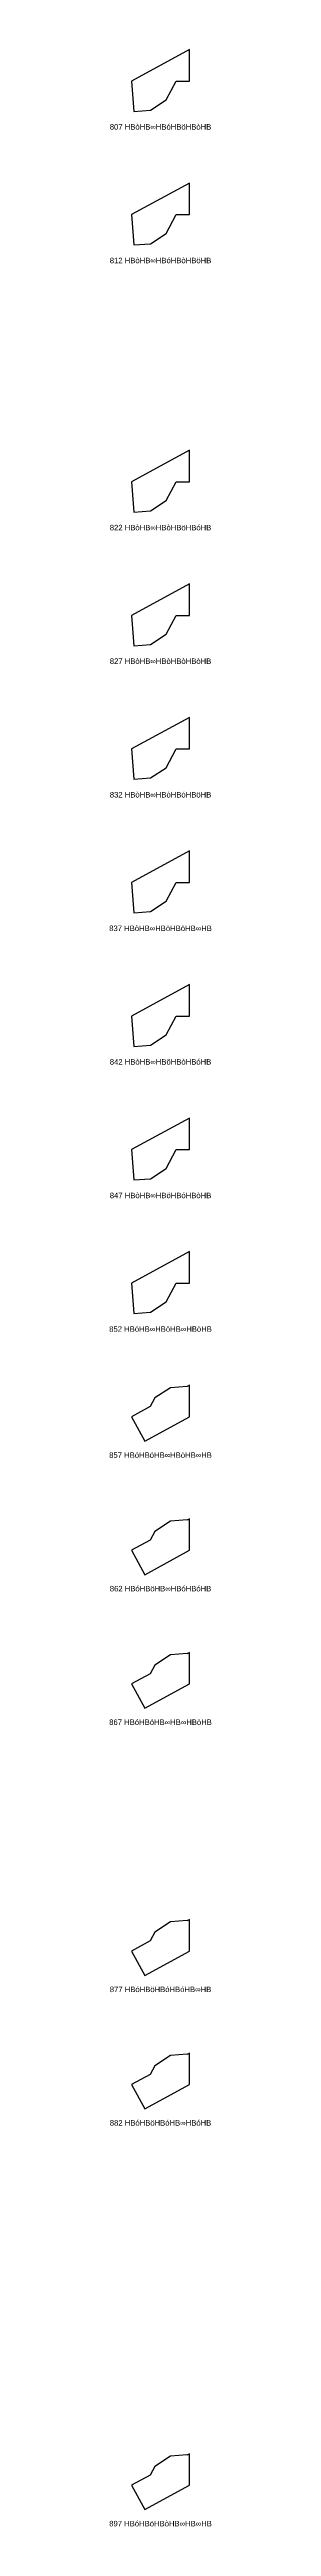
# Model space of a CAD drawing. Header units: millimetres. Extents: x 122552 to 1654769, y -10280102 to 62068.
# Drawn here: x 1423278 to 1443682, y -7787139 to -7292965 of the extents above; entities that cross this region are included whole.
import ezdxf
from ezdxf.enums import TextEntityAlignment as Align

# ---------------------------------------------------------------- set-up
doc = ezdxf.new("R2010")
doc.units = ezdxf.units.MM
doc.styles.add('Arial', font='arial_0.ttf')

msp = doc.modelspace()

# ---------------------------------------------------------------- linework, layer by layer
for points in [[(1436644, -7299253), (1439281, -7299253), (1439281, -7292965), (1427693, -7299253), (1428174, -7305312), (1431462, -7305051), (1434608, -7303006)], [(1436644, -7325902), (1439281, -7325902), (1439281, -7319614), (1427693, -7325902), (1428174, -7331960), (1431462, -7331700), (1434608, -7329655)], [(1436644, -7379199), (1439281, -7379199), (1439281, -7372911), (1427693, -7379199), (1428174, -7385258), (1431462, -7384997), (1434608, -7382952)], [(1436644, -7405848), (1439281, -7405848), (1439281, -7399560), (1427693, -7405848), (1428174, -7411906), (1431462, -7411646), (1434608, -7409601)], [(1436644, -7432497), (1439281, -7432497), (1439281, -7426208), (1427693, -7432497), (1428174, -7438555), (1431462, -7438294), (1434608, -7436249)], [(1436644, -7459145), (1439281, -7459145), (1439281, -7452857), (1427693, -7459145), (1428174, -7465204), (1431462, -7464943), (1434608, -7462898)], [(1436644, -7485794), (1439281, -7485794), (1439281, -7479506), (1427693, -7485794), (1428174, -7491852), (1431462, -7491592), (1434608, -7489547)], [(1436644, -7512443), (1439281, -7512443), (1439281, -7506154), (1427693, -7512443), (1428174, -7518501), (1431462, -7518240), (1434608, -7516195)], [(1436644, -7539091), (1439281, -7539091), (1439281, -7532803), (1427693, -7539091), (1428174, -7545150), (1431462, -7544889), (1434608, -7542844)], [(1430330, -7570598), (1439281, -7565740), (1439281, -7559452), (1438802, -7559711), (1438800, -7559682), (1435512, -7559943), (1432366, -7561988), (1431430, -7563712), (1427693, -7565740)], [(1430330, -7597246), (1439281, -7592389), (1439281, -7586100), (1438802, -7586360), (1438800, -7586330), (1435512, -7586591), (1432366, -7588636), (1431430, -7590361), (1427693, -7592389)], [(1430330, -7623895), (1439281, -7619037), (1439281, -7612749), (1438802, -7613009), (1438800, -7612979), (1435512, -7613240), (1432366, -7615285), (1431430, -7617010), (1427693, -7619037)], [(1430330, -7677192), (1439281, -7672335), (1439281, -7666046), (1438802, -7666306), (1438800, -7666276), (1435512, -7666537), (1432366, -7668582), (1431430, -7670307), (1427693, -7672335)], [(1430330, -7703841), (1439281, -7698983), (1439281, -7692695), (1438802, -7692955), (1438800, -7692925), (1435512, -7693186), (1432366, -7695231), (1431430, -7696956), (1427693, -7698983)], [(1430330, -7783787), (1439281, -7778929), (1439281, -7772641), (1438802, -7772901), (1438800, -7772871), (1435512, -7773132), (1432366, -7775177), (1431430, -7776902), (1427693, -7778929)]]:
    msp.add_lwpolyline(points, close=True)

# ---------------------------------------------------------------- texts
at = {"style": 'Arial'}
for s, p in [('807 HBòHB∞HBóHBöHBòHB', (1433487, -7308398)), ('812 HBòHB∞HBóHBòHBöHB', (1433487, -7335047)), ('822 HBòHB∞HBòHBöHBóHB', (1433487, -7388344)), ('827 HBòHB∞HBòHBòHBòHB', (1433487, -7414993)), ('832 HBòHB∞HBòHBóHBöHB', (1433487, -7441642)), ('837 HBòHB∞HBöHBöHB∞HB', (1433487, -7468290)), ('842 HBòHB∞HBöHBòHBóHB', (1433487, -7494939)), ('847 HBòHB∞HBöHBóHBòHB', (1433487, -7521588)), ('852 HBòHB∞HBöHB∞HBöHB', (1433487, -7548236)), ('857 HBóHBöHB∞HBòHB∞HB', (1433487, -7573384)), ('862 HBóHBöHB∞HBóHBóHB', (1433487, -7600033)), ('867 HBóHBöHB∞HB∞HBòHB', (1433487, -7626682)), ('877 HBóHBöHBóHBóHB∞HB', (1433487, -7679979)), ('882 HBóHBöHBóHB∞HBóHB', (1433487, -7706628)), ('897 HBóHBöHBòHB∞HB∞HB', (1433487, -7786574))]:
    msp.add_text(s, height=1100, dxfattribs=at).set_placement(p, align=Align.MIDDLE_CENTER)

doc.saveas('drawing.dxf')
